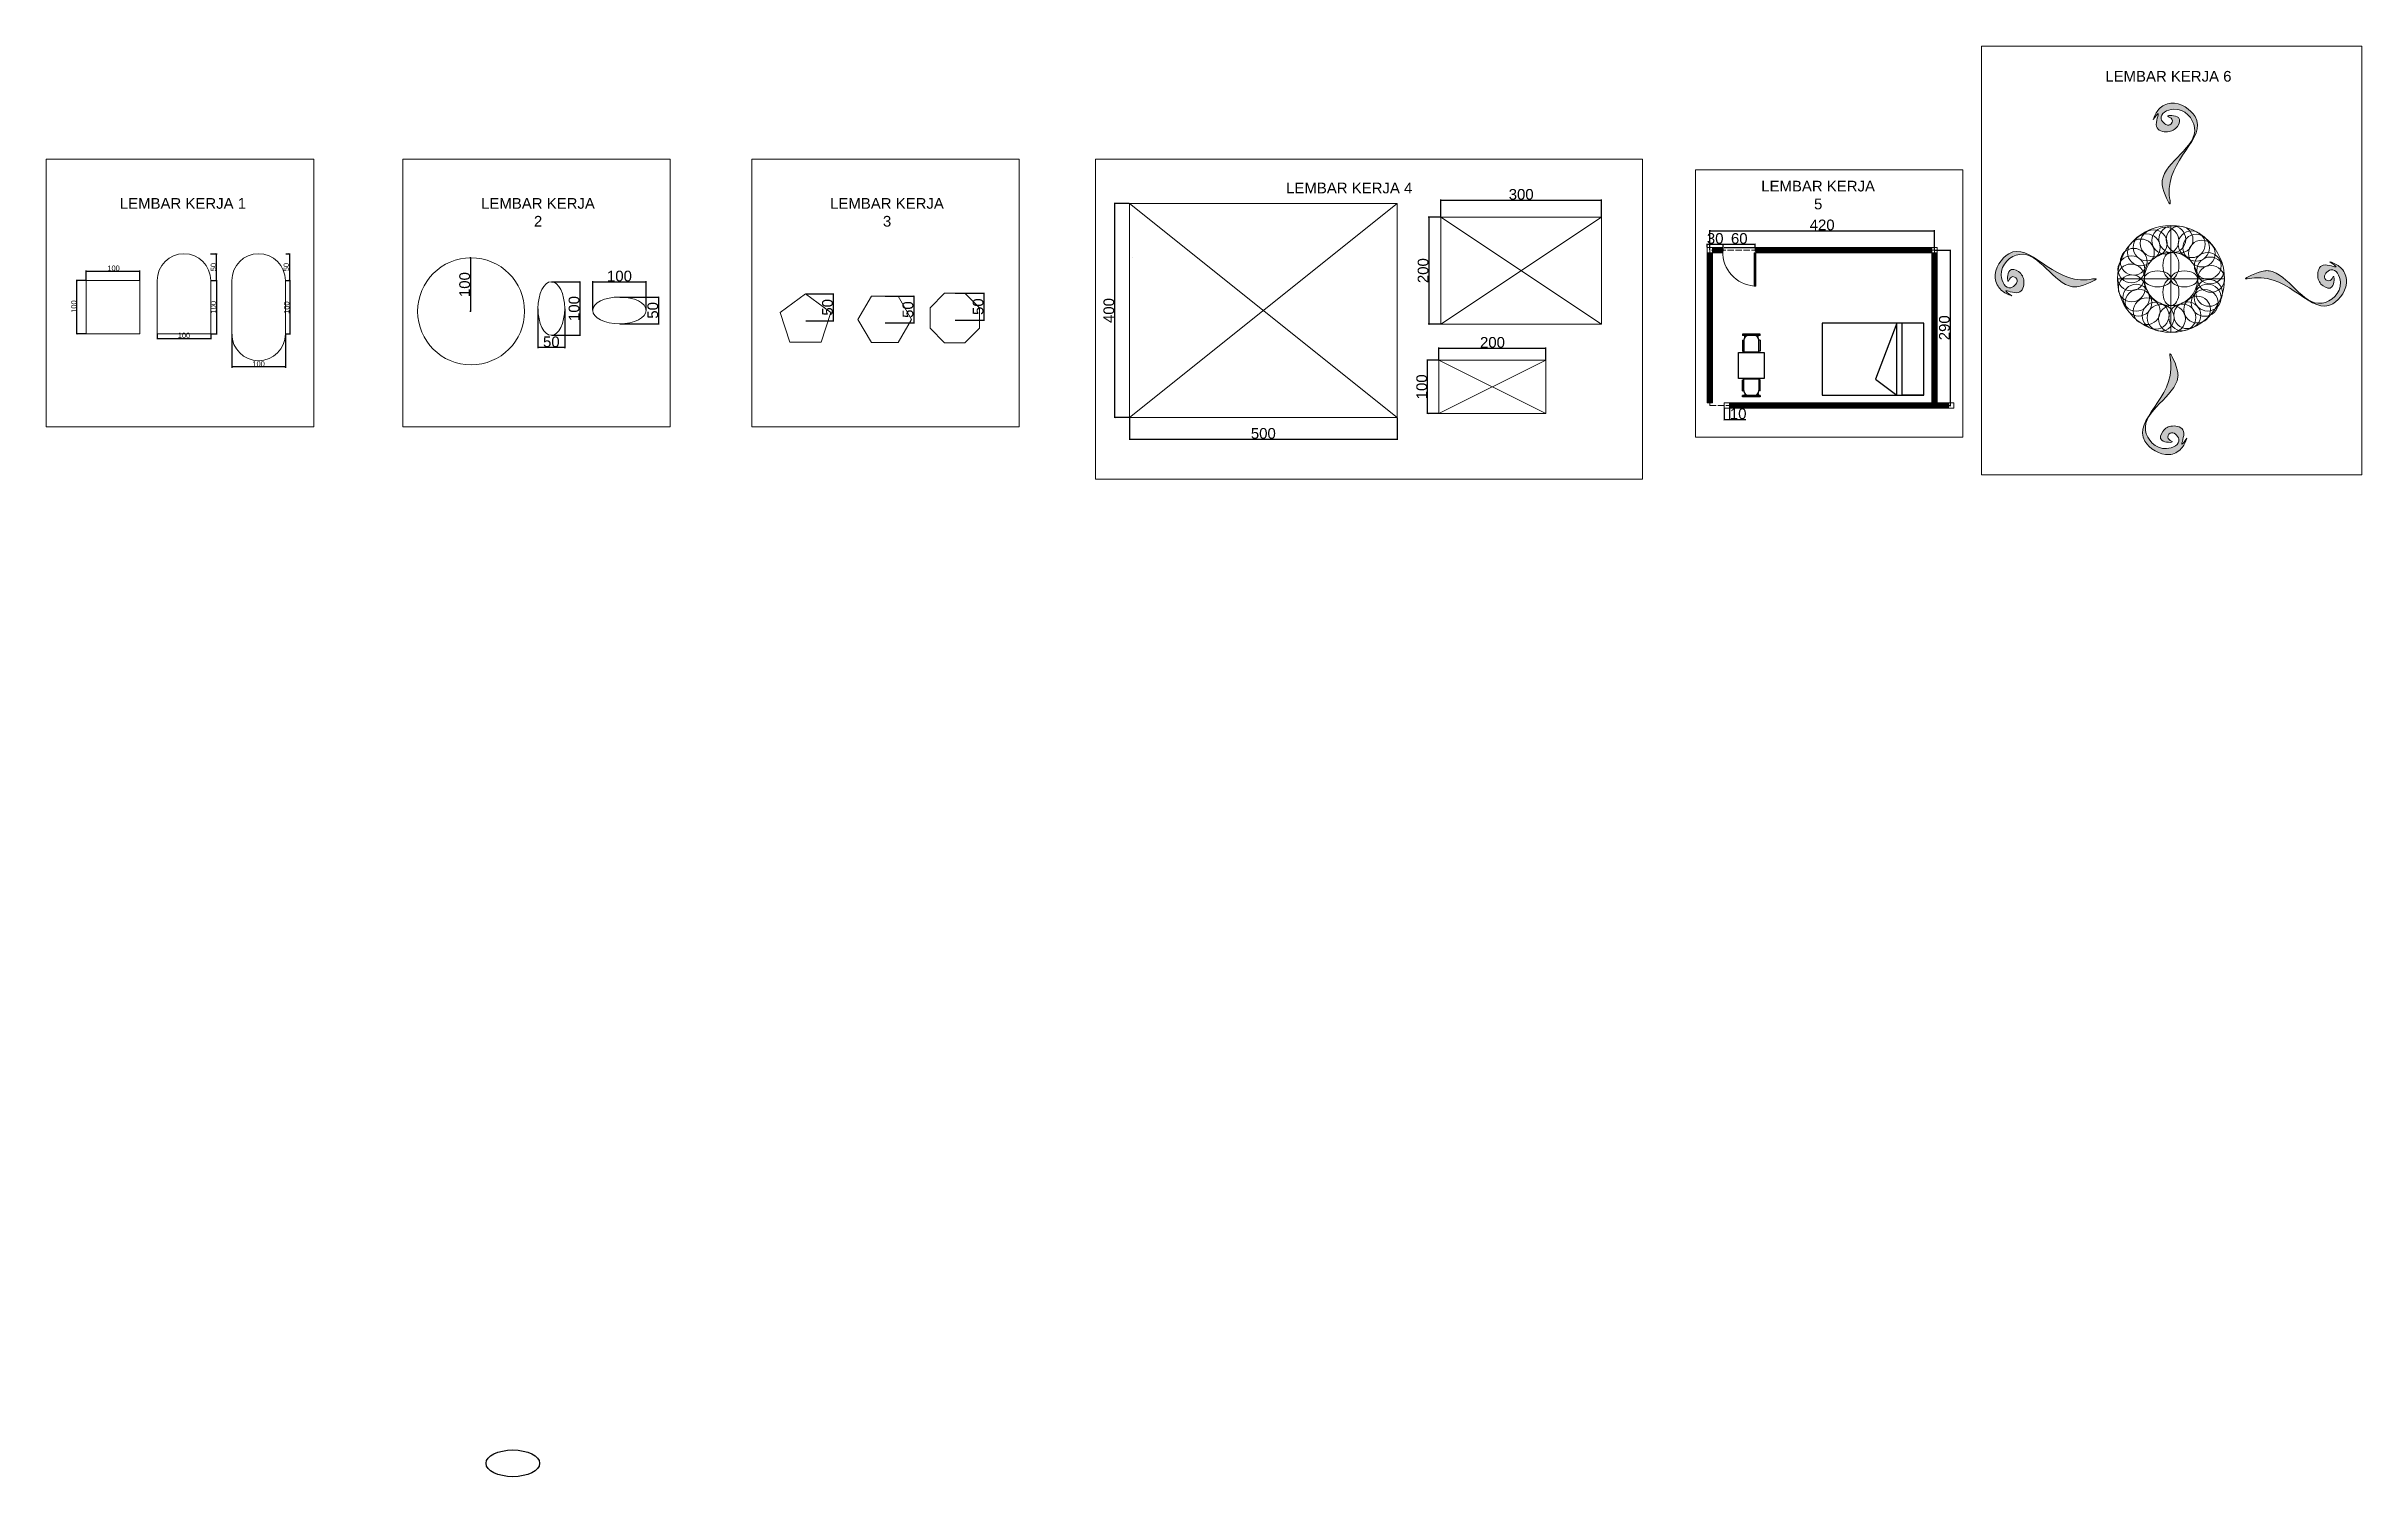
# Model space of a CAD drawing. Header units: centimetres. Extents: x 3587 to 7916, y 3830 to 6504.
import ezdxf

# ---------------------------------------------------------------- set-up
doc = ezdxf.new("R2010")
doc.units = ezdxf.units.CM
doc.linetypes.add('ACAD_ISO02W100', pattern=[15, 12, -3])
for name, color, linetype, lineweight in [('arsir', 110, 'Continuous', 15), ('dinding', 150, 'Continuous', 15), ('garis as', 200, 'ACAD_ISO02W100', 15), ('kolom', 50, 'Continuous', 15), ('kusen', 30, 'Continuous', 15), ('lembar 1', 70, 'Continuous', 15), ('lembar 2', 10, 'Continuous', 15), ('Lembar 3', 170, 'Continuous', 15), ('lembar 4', 210, 'Continuous', 15), ('Lembar 5', 130, 'Continuous', 15), ('lembar 6', 84, 'Continuous', 15)]:
    doc.layers.add(name, color=color, linetype=linetype, lineweight=lineweight)
doc.layers.add('dimensi', color=7, linetype='Continuous')
doc.styles.get("Standard").update_dxf_attribs({"font": 'arial.ttf', "height": 20})
doc.dimstyles.new('ISO-25', dxfattribs={"dimtxt": 10, "dimasz": 2.5, "dimexe": 1.25, "dimexo": 0.625, "dimtad": 1, "dimdec": 0, "dimtxsty": 'Standard', "dimblk": 'ARCHTICK', "dimcen": 2.5, "dimadec": 0, "dimazin": 0, "dimtfac": 1, "dimtdec": 0, "dimtmove": 0, "dimatfit": 3, "dimfxl": 1, "dimarcsym": 0})

# ---------------------------------------------------------------- blocks, each defined once
blk = doc.blocks.new('_ArchTick')
at = {"color": 0, "linetype": 'ByBlock', "const_width": 0.15}
blk.add_lwpolyline([(-0.5, -0.5), (0.5, 0.5)], dxfattribs=at)
blk = doc.blocks.new('*D2')
at = {"layer": 'Defpoints', "color": 0, "transparency": 16777216}
for p in [(3644, 6066.4), (3661.3, 6066.4), (3661.3, 5966.4)]:
    blk.add_point(p, dxfattribs=at)
at = {"layer": 'dimensi', "color": 0, "lineweight": -2, "transparency": 16777216}
for p, q in [((3660.7, 6066.4), (3642.8, 6066.4)), ((3644, 5966.4), (3644, 6066.4)), ((3660.7, 5966.4), (3642.8, 5966.4))]:
    blk.add_line(p, q, dxfattribs=at)
at = {"layer": 'dimensi', "color": 0, "lineweight": -2, "transparency": 16777216, "xscale": 2.5, "yscale": 2.5, "zscale": 2.5}
for p, rotation in [((3644, 6066.4), 90), ((3644, 5966.4), 270)]:
    blk.add_blockref('_ArchTick', p, dxfattribs=dict(at, rotation=rotation))
at = {"layer": 'dimensi', "color": 0, "transparency": 16777216, "insert": (3638.3, 6017.6), "char_height": 10, "attachment_point": 5, "rotation": 90}
blk.add_mtext('100', dxfattribs=at)
blk = doc.blocks.new('*D3')
at = {"layer": 'Defpoints', "color": 0, "transparency": 16777216}
for p in [(3661.3, 6066.4), (3761.3, 6083.6), (3761.3, 6066.4)]:
    blk.add_point(p, dxfattribs=at)
at = {"layer": 'dimensi', "color": 0, "lineweight": -2, "transparency": 16777216}
for p, q in [((3661.3, 6067), (3661.3, 6084.8)), ((3661.3, 6083.6), (3761.3, 6083.6)), ((3761.3, 6067), (3761.3, 6084.8))]:
    blk.add_line(p, q, dxfattribs=at)
at = {"layer": 'dimensi', "color": 0, "lineweight": -2, "transparency": 16777216, "xscale": 2.5, "yscale": 2.5, "zscale": 2.5, "rotation": 180}
blk.add_blockref('_ArchTick', (3661.3, 6083.6), dxfattribs=at)
at = {"layer": 'dimensi', "color": 0, "lineweight": -2, "transparency": 16777216, "xscale": 2.5, "yscale": 2.5, "zscale": 2.5}
blk.add_blockref('_ArchTick', (3761.3, 6083.6), dxfattribs=at)
at = {"layer": 'dimensi', "color": 0, "transparency": 16777216, "insert": (3712.5, 6089.3), "char_height": 10, "attachment_point": 5}
blk.add_mtext('100', dxfattribs=at)
blk = doc.blocks.new('*D4')
at = {"layer": 'Defpoints', "color": 0, "transparency": 16777216}
for p in [(3893, 6116.4), (3905, 6116.4), (3894.1, 6066.4)]:
    blk.add_point(p, dxfattribs=at)
at = {"layer": 'dimensi', "color": 0, "lineweight": -2, "transparency": 16777216}
for p, q in [((3893.6, 6116.4), (3906.2, 6116.4)), ((3905, 6066.4), (3905, 6116.4)), ((3894.7, 6066.4), (3906.2, 6066.4))]:
    blk.add_line(p, q, dxfattribs=at)
at = {"layer": 'dimensi', "color": 0, "lineweight": -2, "transparency": 16777216, "xscale": 2.5, "yscale": 2.5, "zscale": 2.5}
for p, rotation in [((3905, 6116.4), 90), ((3905, 6066.4), 270)]:
    blk.add_blockref('_ArchTick', p, dxfattribs=dict(at, rotation=rotation))
at = {"layer": 'dimensi', "color": 0, "transparency": 16777216, "insert": (3899.2, 6091.4), "char_height": 10, "attachment_point": 5, "rotation": 90}
blk.add_mtext('50', dxfattribs=at)
blk = doc.blocks.new('*D5')
at = {"layer": 'Defpoints', "color": 0, "transparency": 16777216}
for p in [(3894.7, 6066.4), (3894.7, 5966.4), (3905, 5966.4)]:
    blk.add_point(p, dxfattribs=at)
at = {"layer": 'dimensi', "color": 0, "lineweight": -2, "transparency": 16777216}
for p, q in [((3895.3, 6066.4), (3906.2, 6066.4)), ((3905, 6066.4), (3905, 5966.4)), ((3895.3, 5966.4), (3906.2, 5966.4))]:
    blk.add_line(p, q, dxfattribs=at)
at = {"layer": 'dimensi', "color": 0, "lineweight": -2, "transparency": 16777216, "xscale": 2.5, "yscale": 2.5, "zscale": 2.5}
for p, rotation in [((3905, 6066.4), 90), ((3905, 5966.4), 270)]:
    blk.add_blockref('_ArchTick', p, dxfattribs=dict(at, rotation=rotation))
at = {"layer": 'dimensi', "color": 0, "transparency": 16777216, "insert": (3899.3, 6016.4), "char_height": 10, "attachment_point": 5, "rotation": 90}
blk.add_mtext('100', dxfattribs=at)
blk = doc.blocks.new('*D6')
at = {"layer": 'Defpoints', "color": 0, "transparency": 16777216}
for p in [(3794.1, 5966.4), (3894.1, 5966.4), (3894.1, 5958)]:
    blk.add_point(p, dxfattribs=at)
at = {"layer": 'dimensi', "color": 0, "lineweight": -2, "transparency": 16777216}
for p, q in [((3794.1, 5965.8), (3794.1, 5956.8)), ((3794.1, 5958), (3894.1, 5958)), ((3894.1, 5965.8), (3894.1, 5956.8))]:
    blk.add_line(p, q, dxfattribs=at)
at = {"layer": 'dimensi', "color": 0, "lineweight": -2, "transparency": 16777216, "xscale": 2.5, "yscale": 2.5, "zscale": 2.5, "rotation": 180}
blk.add_blockref('_ArchTick', (3794.1, 5958), dxfattribs=at)
at = {"layer": 'dimensi', "color": 0, "lineweight": -2, "transparency": 16777216, "xscale": 2.5, "yscale": 2.5, "zscale": 2.5}
blk.add_blockref('_ArchTick', (3894.1, 5958), dxfattribs=at)
at = {"layer": 'dimensi', "color": 0, "transparency": 16777216, "insert": (3844.1, 5963.7), "char_height": 10, "attachment_point": 5}
blk.add_mtext('100', dxfattribs=at)
blk = doc.blocks.new('*D7')
at = {"layer": 'Defpoints', "color": 0, "transparency": 16777216}
for p in [(4033.7, 6116.4), (4033.7, 6066.4), (4041.2, 6066.4)]:
    blk.add_point(p, dxfattribs=at)
at = {"layer": 'dimensi', "color": 0, "lineweight": -2, "transparency": 16777216}
for p, q in [((4034.4, 6116.4), (4042.5, 6116.4)), ((4041.2, 6116.4), (4041.2, 6066.4)), ((4034.4, 6066.4), (4042.5, 6066.4))]:
    blk.add_line(p, q, dxfattribs=at)
at = {"layer": 'dimensi', "color": 0, "lineweight": -2, "transparency": 16777216, "xscale": 2.5, "yscale": 2.5, "zscale": 2.5}
for p, rotation in [((4041.2, 6116.4), 90), ((4041.2, 6066.4), 270)]:
    blk.add_blockref('_ArchTick', p, dxfattribs=dict(at, rotation=rotation))
at = {"layer": 'dimensi', "color": 0, "transparency": 16777216, "insert": (4035.5, 6091.4), "char_height": 10, "attachment_point": 5, "rotation": 90}
blk.add_mtext('50', dxfattribs=at)
blk = doc.blocks.new('*D8')
at = {"layer": 'Defpoints', "color": 0, "transparency": 16777216}
for p in [(4033.7, 6066.4), (4033.7, 5966.4), (4042, 5966.4)]:
    blk.add_point(p, dxfattribs=at)
at = {"layer": 'dimensi', "color": 0, "lineweight": -2, "transparency": 16777216}
for p, q in [((4034.4, 6066.4), (4043.3, 6066.4)), ((4042, 6066.4), (4042, 5966.4)), ((4034.4, 5966.4), (4043.3, 5966.4))]:
    blk.add_line(p, q, dxfattribs=at)
at = {"layer": 'dimensi', "color": 0, "lineweight": -2, "transparency": 16777216, "xscale": 2.5, "yscale": 2.5, "zscale": 2.5}
for p, rotation in [((4042, 6066.4), 90), ((4042, 5966.4), 270)]:
    blk.add_blockref('_ArchTick', p, dxfattribs=dict(at, rotation=rotation))
at = {"layer": 'dimensi', "color": 0, "transparency": 16777216, "insert": (4036.3, 6015.7), "char_height": 10, "attachment_point": 5, "rotation": 90}
blk.add_mtext('100', dxfattribs=at)
blk = doc.blocks.new('*D9')
at = {"layer": 'Defpoints', "color": 0, "transparency": 16777216}
for p in [(3933.7, 5966.4), (4033.7, 5966.4), (3933.7, 5904.7)]:
    blk.add_point(p, dxfattribs=at)
at = {"layer": 'dimensi', "color": 0, "lineweight": -2, "transparency": 16777216}
for p, q in [((3933.7, 5965.8), (3933.7, 5903.4)), ((4033.7, 5965.8), (4033.7, 5903.4)), ((4033.7, 5904.7), (3933.7, 5904.7))]:
    blk.add_line(p, q, dxfattribs=at)
at = {"layer": 'dimensi', "color": 0, "lineweight": -2, "transparency": 16777216, "xscale": 2.5, "yscale": 2.5, "zscale": 2.5, "rotation": 180}
blk.add_blockref('_ArchTick', (3933.7, 5904.7), dxfattribs=at)
at = {"layer": 'dimensi', "color": 0, "lineweight": -2, "transparency": 16777216, "xscale": 2.5, "yscale": 2.5, "zscale": 2.5}
blk.add_blockref('_ArchTick', (4033.7, 5904.7), dxfattribs=at)
at = {"layer": 'dimensi', "color": 0, "transparency": 16777216, "insert": (3983.7, 5910.4), "char_height": 10, "attachment_point": 5}
blk.add_mtext('100', dxfattribs=at)
blk = doc.blocks.new('*D10')
at = {"layer": 'Defpoints', "color": 0, "transparency": 16777216}
for p in [(4531.1, 6064), (4531.1, 5964), (4584.4, 5964)]:
    blk.add_point(p, dxfattribs=at)
at = {"layer": 'dimensi', "color": 0, "lineweight": -2, "transparency": 16777216}
for p, q in [((4531.7, 6064), (4585.6, 6064)), ((4584.4, 6064), (4584.4, 5964)), ((4531.7, 5964), (4585.6, 5964))]:
    blk.add_line(p, q, dxfattribs=at)
at = {"layer": 'dimensi', "color": 0, "lineweight": -2, "transparency": 16777216, "xscale": 2.5, "yscale": 2.5, "zscale": 2.5}
for p, rotation in [((4584.4, 6064), 90), ((4584.4, 5964), 270)]:
    blk.add_blockref('_ArchTick', p, dxfattribs=dict(at, rotation=rotation))
at = {"layer": 'dimensi', "color": 0, "transparency": 16777216, "insert": (4573.6, 6014), "char_height": 20, "attachment_point": 5, "rotation": 90}
blk.add_mtext('100', dxfattribs=at)
blk = doc.blocks.new('*D11')
at = {"layer": 'Defpoints', "color": 0, "transparency": 16777216}
for p in [(4506.1, 6014), (4556.1, 6014), (4506.1, 5940.9)]:
    blk.add_point(p, dxfattribs=at)
at = {"layer": 'dimensi', "color": 0, "lineweight": -2, "transparency": 16777216}
for p, q in [((4506.1, 6013.4), (4506.1, 5939.6)), ((4556.1, 6013.4), (4556.1, 5939.6)), ((4556.1, 5940.9), (4506.1, 5940.9))]:
    blk.add_line(p, q, dxfattribs=at)
at = {"layer": 'dimensi', "color": 0, "lineweight": -2, "transparency": 16777216, "xscale": 2.5, "yscale": 2.5, "zscale": 2.5, "rotation": 180}
blk.add_blockref('_ArchTick', (4506.1, 5940.9), dxfattribs=at)
at = {"layer": 'dimensi', "color": 0, "lineweight": -2, "transparency": 16777216, "xscale": 2.5, "yscale": 2.5, "zscale": 2.5}
blk.add_blockref('_ArchTick', (4556.1, 5940.9), dxfattribs=at)
at = {"layer": 'dimensi', "color": 0, "transparency": 16777216, "insert": (4531.1, 5951.7), "char_height": 20, "attachment_point": 5}
blk.add_mtext('50', dxfattribs=at)
blk = doc.blocks.new('*D12')
at = {"layer": 'Defpoints', "color": 0, "transparency": 16777216}
for p in [(4708.5, 6063.8), (4608.5, 6010.5), (4708.5, 6010.5)]:
    blk.add_point(p, dxfattribs=at)
at = {"layer": 'dimensi', "color": 0, "lineweight": -2, "transparency": 16777216}
for p, q in [((4608.5, 6011.1), (4608.5, 6065)), ((4608.5, 6063.8), (4708.5, 6063.8)), ((4708.5, 6011.1), (4708.5, 6065))]:
    blk.add_line(p, q, dxfattribs=at)
at = {"layer": 'dimensi', "color": 0, "lineweight": -2, "transparency": 16777216, "xscale": 2.5, "yscale": 2.5, "zscale": 2.5, "rotation": 180}
blk.add_blockref('_ArchTick', (4608.5, 6063.8), dxfattribs=at)
at = {"layer": 'dimensi', "color": 0, "lineweight": -2, "transparency": 16777216, "xscale": 2.5, "yscale": 2.5, "zscale": 2.5}
blk.add_blockref('_ArchTick', (4708.5, 6063.8), dxfattribs=at)
at = {"layer": 'dimensi', "color": 0, "transparency": 16777216, "insert": (4658.5, 6074.6), "char_height": 20, "attachment_point": 5}
blk.add_mtext('100', dxfattribs=at)
blk = doc.blocks.new('*D13')
at = {"layer": 'Defpoints', "color": 0, "transparency": 16777216}
for p in [(4658.5, 6035.5), (4658.5, 5985.5), (4731.7, 5985.5)]:
    blk.add_point(p, dxfattribs=at)
at = {"layer": 'dimensi', "color": 0, "lineweight": -2, "transparency": 16777216}
for p, q in [((4659.2, 6035.5), (4733, 6035.5)), ((4731.7, 6035.5), (4731.7, 5985.5)), ((4659.2, 5985.5), (4733, 5985.5))]:
    blk.add_line(p, q, dxfattribs=at)
at = {"layer": 'dimensi', "color": 0, "lineweight": -2, "transparency": 16777216, "xscale": 2.5, "yscale": 2.5, "zscale": 2.5}
for p, rotation in [((4731.7, 6035.5), 90), ((4731.7, 5985.5), 270)]:
    blk.add_blockref('_ArchTick', p, dxfattribs=dict(at, rotation=rotation))
at = {"layer": 'dimensi', "color": 0, "transparency": 16777216, "insert": (4720.9, 6010.5), "char_height": 20, "attachment_point": 5, "rotation": 90}
blk.add_mtext('50', dxfattribs=at)
blk = doc.blocks.new('*D14')
at = {"layer": 'Defpoints', "color": 0, "transparency": 16777216}
for p in [(4381.1, 6108.7), (4380, 6008.7), (4381.1, 6008.7)]:
    blk.add_point(p, dxfattribs=at)
at = {"layer": 'dimensi', "color": 0, "lineweight": -2, "transparency": 16777216}
for p, q in [((4380.4, 6108.7), (4378.7, 6108.7)), ((4380, 6108.7), (4380, 6008.7)), ((4380.4, 6008.7), (4378.7, 6008.7))]:
    blk.add_line(p, q, dxfattribs=at)
at = {"layer": 'dimensi', "color": 0, "lineweight": -2, "transparency": 16777216, "xscale": 2.5, "yscale": 2.5, "zscale": 2.5}
for p, rotation in [((4380, 6108.7), 90), ((4380, 6008.7), 270)]:
    blk.add_blockref('_ArchTick', p, dxfattribs=dict(at, rotation=rotation))
at = {"layer": 'dimensi', "color": 0, "transparency": 16777216, "insert": (4369.1, 6058.7), "char_height": 20, "attachment_point": 5, "rotation": 90}
blk.add_mtext('100', dxfattribs=at)
blk = doc.blocks.new('*D15')
at = {"layer": 'Defpoints', "color": 0, "transparency": 16777216}
for p in [(5006.2, 6041.2), (5006.4, 5991.2), (5058.4, 5991.2)]:
    blk.add_point(p, dxfattribs=at)
at = {"layer": 'dimensi', "color": 0, "lineweight": -2, "transparency": 16777216}
for p, q in [((5006.8, 6041.2), (5059.6, 6041.2)), ((5058.4, 6041.2), (5058.4, 5991.2)), ((5007, 5991.2), (5059.6, 5991.2))]:
    blk.add_line(p, q, dxfattribs=at)
at = {"layer": 'dimensi', "color": 0, "lineweight": -2, "transparency": 16777216, "xscale": 2.5, "yscale": 2.5, "zscale": 2.5}
for p, rotation in [((5058.4, 6041.2), 90), ((5058.4, 5991.2), 270)]:
    blk.add_blockref('_ArchTick', p, dxfattribs=dict(at, rotation=rotation))
at = {"layer": 'dimensi', "color": 0, "transparency": 16777216, "insert": (5047.5, 6016.2), "char_height": 20, "attachment_point": 5, "rotation": 90}
blk.add_mtext('50', dxfattribs=at)
blk = doc.blocks.new('*D16')
at = {"layer": 'Defpoints', "color": 0, "transparency": 16777216}
for p in [(5154.5, 6037), (5154.5, 5987), (5208.8, 5987)]:
    blk.add_point(p, dxfattribs=at)
at = {"layer": 'dimensi', "color": 0, "lineweight": -2, "transparency": 16777216}
for p, q in [((5155.1, 6037), (5210.1, 6037)), ((5208.8, 6037), (5208.8, 5987)), ((5155.1, 5987), (5210.1, 5987))]:
    blk.add_line(p, q, dxfattribs=at)
at = {"layer": 'dimensi', "color": 0, "lineweight": -2, "transparency": 16777216, "xscale": 2.5, "yscale": 2.5, "zscale": 2.5}
for p, rotation in [((5208.8, 6037), 90), ((5208.8, 5987), 270)]:
    blk.add_blockref('_ArchTick', p, dxfattribs=dict(at, rotation=rotation))
at = {"layer": 'dimensi', "color": 0, "transparency": 16777216, "insert": (5198, 6012), "char_height": 20, "attachment_point": 5, "rotation": 90}
blk.add_mtext('50', dxfattribs=at)
blk = doc.blocks.new('*D17')
at = {"layer": 'Defpoints', "color": 0, "transparency": 16777216}
for p in [(5285.4, 6042.4), (5285.5, 5992.4), (5340, 5992.4)]:
    blk.add_point(p, dxfattribs=at)
at = {"layer": 'dimensi', "color": 0, "lineweight": -2, "transparency": 16777216}
for p, q in [((5286.1, 6042.4), (5341.3, 6042.4)), ((5340, 6042.4), (5340, 5992.4)), ((5286.1, 5992.4), (5341.3, 5992.4))]:
    blk.add_line(p, q, dxfattribs=at)
at = {"layer": 'dimensi', "color": 0, "lineweight": -2, "transparency": 16777216, "xscale": 2.5, "yscale": 2.5, "zscale": 2.5}
for p, rotation in [((5340, 6042.4), 90), ((5340, 5992.4), 270)]:
    blk.add_blockref('_ArchTick', p, dxfattribs=dict(at, rotation=rotation))
at = {"layer": 'dimensi', "color": 0, "transparency": 16777216, "insert": (5329.2, 6017.4), "char_height": 20, "attachment_point": 5, "rotation": 90}
blk.add_mtext('50', dxfattribs=at)
blk = doc.blocks.new('A$C78CD5067')
for p, q in [((0, 1.9), (0, 0)), ((1.35, 1.9), (0, 1.9)), ((1.35, 0), (1.35, 1.9)), ((1.35, 1.9), (1.35, 1.5)), ((1.35, 1.5), (0, 1.5)), ((0, 1.4), (1.05, 1)), ((0, 1.4), (1.05, 1)), ((1.35, 1.4), (0, 1.4)), ((1.35, 1.4), (0, 1.4)), ((1.05, 1), (1.35, 1.4)), ((1.05, 1), (1.35, 1.4)), ((0, 0), (1.35, 0))]:
    blk.add_line(p, q)
blk = doc.blocks.new('A$C47EF7D3D')
for p, q in [((568, 800), (1368, 800)), ((568, 0), (568, 800)), ((1368, 800), (1368, 0)), ((0, 675), (40, 675)), ((0, 125), (0, 675)), ((40, 125), (0, 125)), ((40, 125), (40, 675)), ((103, 607), (40, 607)), ((103, 193), (40, 193)), ((181, 675), (525, 675)), ((181, 675), (181, 635)), ((181, 125), (181, 165)), ((181, 125), (525, 125)), ((190, 635), (550, 635)), ((550, 165), (190, 165)), ((525, 675), (525, 635)), ((525, 125), (525, 165)), ((550, 635), (550, 165)), ((1368, 0), (568, 0)), ((1746, 635), (1386, 635)), ((1386, 635), (1386, 165)), ((1386, 165), (1746, 165)), ((1755, 675), (1411, 675)), ((1411, 675), (1411, 635)), ((1411, 125), (1411, 165)), ((1755, 125), (1411, 125)), ((1755, 675), (1755, 635)), ((1755, 125), (1755, 165)), ((1834, 607), (1896, 607)), ((1834, 193), (1896, 193)), ((1936, 675), (1896, 675)), ((1896, 125), (1896, 675)), ((1896, 125), (1936, 125)), ((1936, 125), (1936, 675))]:
    blk.add_line(p, q)
for centre, start, end in [((190, 485), 90, 180), ((190, 315), 180, 270), ((1746, 485), 0, 90), ((1746, 315), 270, 0)]:
    blk.add_arc(centre, 150, start, end)
blk = doc.blocks.new('*D20')
at = {"layer": 'Defpoints', "color": 0, "transparency": 16777216}
for p in [(6722.5, 6128), (6782.5, 6134), (6782.5, 6128)]:
    blk.add_point(p, dxfattribs=at)
at = {"layer": 'dimensi', "color": 0, "lineweight": -2, "transparency": 16777216}
for p, q in [((6722.5, 6128.6), (6722.5, 6135.2)), ((6722.5, 6134), (6782.5, 6134)), ((6782.5, 6128.6), (6782.5, 6135.2))]:
    blk.add_line(p, q, dxfattribs=at)
at = {"layer": 'dimensi', "color": 0, "lineweight": -2, "transparency": 16777216, "xscale": 2.5, "yscale": 2.5, "zscale": 2.5, "rotation": 180}
blk.add_blockref('_ArchTick', (6722.5, 6134), dxfattribs=at)
at = {"layer": 'dimensi', "color": 0, "lineweight": -2, "transparency": 16777216, "xscale": 2.5, "yscale": 2.5, "zscale": 2.5}
blk.add_blockref('_ArchTick', (6782.5, 6134), dxfattribs=at)
at = {"layer": 'dimensi', "color": 0, "transparency": 16777216, "insert": (6752.5, 6144.8), "char_height": 20, "attachment_point": 5}
blk.add_mtext('60', dxfattribs=at)
blk = doc.blocks.new('*D21')
at = {"layer": 'Defpoints', "color": 0, "transparency": 16777216}
for p in [(6724, 5828), (6734, 5828), (6734, 5806.4)]:
    blk.add_point(p, dxfattribs=at)
at = {"layer": 'dimensi', "color": 0, "lineweight": -2, "transparency": 16777216}
for p, q in [((6724, 5827.3), (6724, 5805.1)), ((6724, 5806.4), (6734, 5806.4)), ((6734, 5827.3), (6734, 5805.1)), ((6734, 5806.4), (6764.5, 5806.4))]:
    blk.add_line(p, q, dxfattribs=at)
at = {"layer": 'dimensi', "color": 0, "lineweight": -2, "transparency": 16777216, "xscale": 2.5, "yscale": 2.5, "zscale": 2.5, "rotation": 180}
blk.add_blockref('_ArchTick', (6724, 5806.4), dxfattribs=at)
at = {"layer": 'dimensi', "color": 0, "lineweight": -2, "transparency": 16777216, "xscale": 2.5, "yscale": 2.5, "zscale": 2.5}
blk.add_blockref('_ArchTick', (6734, 5806.4), dxfattribs=at)
at = {"layer": 'dimensi', "color": 0, "transparency": 16777216, "insert": (6750.5, 5817.2), "char_height": 20, "attachment_point": 5}
blk.add_mtext('10', dxfattribs=at)
blk = doc.blocks.new('*D22')
at = {"layer": 'Defpoints', "color": 0, "transparency": 16777216}
for p in [(6692.5, 6128), (6722.5, 6134), (6722.5, 6128)]:
    blk.add_point(p, dxfattribs=at)
at = {"layer": 'dimensi', "color": 0, "lineweight": -2, "transparency": 16777216}
for p, q in [((6692.5, 6128.6), (6692.5, 6135.2)), ((6692.5, 6134), (6722.5, 6134)), ((6722.5, 6128.6), (6722.5, 6135.2))]:
    blk.add_line(p, q, dxfattribs=at)
at = {"layer": 'dimensi', "color": 0, "lineweight": -2, "transparency": 16777216, "xscale": 2.5, "yscale": 2.5, "zscale": 2.5, "rotation": 180}
blk.add_blockref('_ArchTick', (6692.5, 6134), dxfattribs=at)
at = {"layer": 'dimensi', "color": 0, "lineweight": -2, "transparency": 16777216, "xscale": 2.5, "yscale": 2.5, "zscale": 2.5}
blk.add_blockref('_ArchTick', (6722.5, 6134), dxfattribs=at)
at = {"layer": 'dimensi', "color": 0, "transparency": 16777216, "insert": (6707.5, 6144.8), "char_height": 20, "attachment_point": 5}
blk.add_mtext('30', dxfattribs=at)
blk = doc.blocks.new('*D23')
at = {"layer": 'Defpoints', "color": 0, "transparency": 16777216}
for p in [(7117.5, 6159.3), (6697.5, 6123), (7117.5, 6123)]:
    blk.add_point(p, dxfattribs=at)
at = {"layer": 'dimensi', "color": 0, "lineweight": -2, "transparency": 16777216}
for p, q in [((6697.5, 6123.6), (6697.5, 6160.6)), ((6697.5, 6159.3), (7117.5, 6159.3)), ((7117.5, 6123.6), (7117.5, 6160.6))]:
    blk.add_line(p, q, dxfattribs=at)
at = {"layer": 'dimensi', "color": 0, "lineweight": -2, "transparency": 16777216, "xscale": 2.5, "yscale": 2.5, "zscale": 2.5, "rotation": 180}
blk.add_blockref('_ArchTick', (6697.5, 6159.3), dxfattribs=at)
at = {"layer": 'dimensi', "color": 0, "lineweight": -2, "transparency": 16777216, "xscale": 2.5, "yscale": 2.5, "zscale": 2.5}
blk.add_blockref('_ArchTick', (7117.5, 6159.3), dxfattribs=at)
at = {"layer": 'dimensi', "color": 0, "transparency": 16777216, "insert": (6907.5, 6170.1), "char_height": 20, "attachment_point": 5}
blk.add_mtext('420', dxfattribs=at)
blk = doc.blocks.new('*D24')
at = {"layer": 'Defpoints', "color": 0, "transparency": 16777216}
for p in [(7117.5, 6123), (7117.5, 5833), (7147, 5833)]:
    blk.add_point(p, dxfattribs=at)
at = {"layer": 'dimensi', "color": 0, "lineweight": -2, "transparency": 16777216}
for p, q in [((7118.2, 6123), (7148.3, 6123)), ((7147, 6123), (7147, 5833)), ((7118.2, 5833), (7148.3, 5833))]:
    blk.add_line(p, q, dxfattribs=at)
at = {"layer": 'dimensi', "color": 0, "lineweight": -2, "transparency": 16777216, "xscale": 2.5, "yscale": 2.5, "zscale": 2.5}
for p, rotation in [((7147, 6123), 90), ((7147, 5833), 270)]:
    blk.add_blockref('_ArchTick', p, dxfattribs=dict(at, rotation=rotation))
at = {"layer": 'dimensi', "color": 0, "transparency": 16777216, "insert": (7136.2, 5978), "char_height": 20, "attachment_point": 5, "rotation": 90}
blk.add_mtext('290', dxfattribs=at)
blk = doc.blocks.new('*D25')
at = {"layer": 'Defpoints', "color": 0, "transparency": 16777216}
for p in [(5612.5, 6210.2), (5584.5, 5810.2), (5612.5, 5810.2)]:
    blk.add_point(p, dxfattribs=at)
at = {"layer": 'dimensi', "color": 0, "lineweight": -2, "transparency": 16777216}
for p, q in [((5611.9, 6210.2), (5583.3, 6210.2)), ((5584.5, 6210.2), (5584.5, 5810.2)), ((5611.9, 5810.2), (5583.3, 5810.2))]:
    blk.add_line(p, q, dxfattribs=at)
at = {"layer": 'dimensi', "color": 0, "lineweight": -2, "transparency": 16777216, "xscale": 2.5, "yscale": 2.5, "zscale": 2.5}
for p, rotation in [((5584.5, 6210.2), 90), ((5584.5, 5810.2), 270)]:
    blk.add_blockref('_ArchTick', p, dxfattribs=dict(at, rotation=rotation))
at = {"layer": 'dimensi', "color": 0, "transparency": 16777216, "insert": (5573.7, 6010.2), "char_height": 20, "attachment_point": 5, "rotation": 90}
blk.add_mtext('400', dxfattribs=at)
blk = doc.blocks.new('*D26')
at = {"layer": 'Defpoints', "color": 0, "transparency": 16777216}
for p in [(5612.5, 5810.2), (6112.5, 5810.2), (6112.5, 5769.5)]:
    blk.add_point(p, dxfattribs=at)
at = {"layer": 'dimensi', "color": 0, "lineweight": -2, "transparency": 16777216}
for p, q in [((5612.5, 5809.5), (5612.5, 5768.3)), ((6112.5, 5809.5), (6112.5, 5768.3)), ((5612.5, 5769.5), (6112.5, 5769.5))]:
    blk.add_line(p, q, dxfattribs=at)
at = {"layer": 'dimensi', "color": 0, "lineweight": -2, "transparency": 16777216, "xscale": 2.5, "yscale": 2.5, "zscale": 2.5, "rotation": 180}
blk.add_blockref('_ArchTick', (5612.5, 5769.5), dxfattribs=at)
at = {"layer": 'dimensi', "color": 0, "lineweight": -2, "transparency": 16777216, "xscale": 2.5, "yscale": 2.5, "zscale": 2.5}
blk.add_blockref('_ArchTick', (6112.5, 5769.5), dxfattribs=at)
at = {"layer": 'dimensi', "color": 0, "transparency": 16777216, "insert": (5862.5, 5780.4), "char_height": 20, "attachment_point": 5}
blk.add_mtext('500', dxfattribs=at)
blk = doc.blocks.new('*D27')
at = {"layer": 'Defpoints', "color": 0, "transparency": 16777216}
for p in [(6494.7, 6216.4), (6194.7, 6184.8), (6494.7, 6184.8)]:
    blk.add_point(p, dxfattribs=at)
at = {"layer": 'dimensi', "color": 0, "lineweight": -2, "transparency": 16777216}
for p, q in [((6194.7, 6185.5), (6194.7, 6217.7)), ((6194.7, 6216.4), (6494.7, 6216.4)), ((6494.7, 6185.5), (6494.7, 6217.7))]:
    blk.add_line(p, q, dxfattribs=at)
at = {"layer": 'dimensi', "color": 0, "lineweight": -2, "transparency": 16777216, "xscale": 2.5, "yscale": 2.5, "zscale": 2.5, "rotation": 180}
blk.add_blockref('_ArchTick', (6194.7, 6216.4), dxfattribs=at)
at = {"layer": 'dimensi', "color": 0, "lineweight": -2, "transparency": 16777216, "xscale": 2.5, "yscale": 2.5, "zscale": 2.5}
blk.add_blockref('_ArchTick', (6494.7, 6216.4), dxfattribs=at)
at = {"layer": 'dimensi', "color": 0, "transparency": 16777216, "insert": (6344.7, 6227.3), "char_height": 20, "attachment_point": 5}
blk.add_mtext('300', dxfattribs=at)
blk = doc.blocks.new('*D28')
at = {"layer": 'Defpoints', "color": 0, "transparency": 16777216}
for p in [(6194.7, 6184.8), (6172.1, 5984.8), (6194.7, 5984.8)]:
    blk.add_point(p, dxfattribs=at)
at = {"layer": 'dimensi', "color": 0, "lineweight": -2, "transparency": 16777216}
for p, q in [((6194.1, 6184.8), (6170.9, 6184.8)), ((6172.1, 6184.8), (6172.1, 5984.8)), ((6194.1, 5984.8), (6170.9, 5984.8))]:
    blk.add_line(p, q, dxfattribs=at)
at = {"layer": 'dimensi', "color": 0, "lineweight": -2, "transparency": 16777216, "xscale": 2.5, "yscale": 2.5, "zscale": 2.5}
for p, rotation in [((6172.1, 6184.8), 90), ((6172.1, 5984.8), 270)]:
    blk.add_blockref('_ArchTick', p, dxfattribs=dict(at, rotation=rotation))
at = {"layer": 'dimensi', "color": 0, "transparency": 16777216, "insert": (6161.3, 6084.8), "char_height": 20, "attachment_point": 5, "rotation": 90}
blk.add_mtext('200', dxfattribs=at)
blk = doc.blocks.new('*D29')
at = {"layer": 'Defpoints', "color": 0, "transparency": 16777216}
for p in [(6391, 5939.8), (6191, 5917.6), (6391, 5917.6)]:
    blk.add_point(p, dxfattribs=at)
at = {"layer": 'dimensi', "color": 0, "lineweight": -2, "transparency": 16777216}
for p, q in [((6191, 5918.2), (6191, 5941)), ((6191, 5939.8), (6391, 5939.8)), ((6391, 5918.2), (6391, 5941))]:
    blk.add_line(p, q, dxfattribs=at)
at = {"layer": 'dimensi', "color": 0, "lineweight": -2, "transparency": 16777216, "xscale": 2.5, "yscale": 2.5, "zscale": 2.5, "rotation": 180}
blk.add_blockref('_ArchTick', (6191, 5939.8), dxfattribs=at)
at = {"layer": 'dimensi', "color": 0, "lineweight": -2, "transparency": 16777216, "xscale": 2.5, "yscale": 2.5, "zscale": 2.5}
blk.add_blockref('_ArchTick', (6391, 5939.8), dxfattribs=at)
at = {"layer": 'dimensi', "color": 0, "transparency": 16777216, "insert": (6291, 5950.6), "char_height": 20, "attachment_point": 5}
blk.add_mtext('200', dxfattribs=at)
blk = doc.blocks.new('*D30')
at = {"layer": 'Defpoints', "color": 0, "transparency": 16777216}
for p in [(6169.6, 5917.6), (6191, 5917.6), (6191, 5817.6)]:
    blk.add_point(p, dxfattribs=at)
at = {"layer": 'dimensi', "color": 0, "lineweight": -2, "transparency": 16777216}
for p, q in [((6190.3, 5917.6), (6168.4, 5917.6)), ((6169.6, 5817.6), (6169.6, 5917.6)), ((6190.3, 5817.6), (6168.4, 5817.6))]:
    blk.add_line(p, q, dxfattribs=at)
at = {"layer": 'dimensi', "color": 0, "lineweight": -2, "transparency": 16777216, "xscale": 2.5, "yscale": 2.5, "zscale": 2.5}
for p, rotation in [((6169.6, 5917.6), 90), ((6169.6, 5817.6), 270)]:
    blk.add_blockref('_ArchTick', p, dxfattribs=dict(at, rotation=rotation))
at = {"layer": 'dimensi', "color": 0, "transparency": 16777216, "insert": (6158.8, 5867.6), "char_height": 20, "attachment_point": 5, "rotation": 90}
blk.add_mtext('100', dxfattribs=at)

msp = doc.modelspace()

# ---------------------------------------------------------------- hatches: boundary and pattern name
at = {"layer": 'arsir'}
h = msp.add_hatch(dxfattribs=at)
h.set_pattern_fill('ANSI31', color=256, scale=0.45)
h.set_pattern_definition([(45, (1313.9996, 469.9903), (-1.01027881, 1.01027881), [])])
h.paths.add_polyline_path([(6693, 5838), (6702, 5838), (6702, 6118), (6693, 6118)])
h = msp.add_hatch(dxfattribs=at)
h.set_pattern_fill('ANSI31', color=256, scale=0.27, angle=-90)
h.set_pattern_definition([(315, (1123.0899, 11398.7847), (0.60616729, 0.60616729), [])])
h.paths.add_polyline_path([(6716.5, 6118.5), (6716.5, 6127.5), (6702.5, 6127.5), (6702.5, 6118.5)])
h = msp.add_hatch(dxfattribs=at)
h.set_pattern_fill('ANSI31', color=256, scale=0.27)
h.set_pattern_definition([(45, (1533.3596, 431.239), (-0.60616729, 0.60616729), [])])
h.paths.add_polyline_path([(6716.5, 6118), (6721.5, 6118), (6721.5, 6121), (6722.5, 6121), (6722.5, 6128), (6716.5, 6128)])
h.paths.add_polyline_path([(6783.5, 6118), (6788.5, 6118), (6788.5, 6128), (6782.5, 6128), (6782.5, 6121), (6783.5, 6121)])
h.paths.add_polyline_path([(6780.5, 6056), (6783.5, 6056), (6783.5, 6118), (6780.5, 6118)])
h = msp.add_hatch(dxfattribs=at)
h.set_pattern_fill('ANSI31', color=256, scale=0.27, angle=-90)
h.set_pattern_definition([(315, (1206.2588, 11398.782), (0.60616729, 0.60616729), [])])
h.paths.add_polyline_path([(6788.5, 6127.5), (6788.5, 6118.5), (7112.5, 6118.5), (7112.5, 6127.5)])
h = msp.add_hatch(dxfattribs=at)
h.set_pattern_fill('ANSI31', color=256, scale=0.27)
h.set_pattern_definition([(45, (1841.7045, 489.51565), (-0.60616729, 0.60616729), [])])
h.paths.add_polyline_path([(7113, 5838), (7122, 5838), (7122, 6118), (7113, 6118)])
h = msp.add_hatch(dxfattribs=at)
h.set_pattern_fill('ANSI31', color=256, scale=0.27, angle=-90)
h.set_pattern_definition([(315, (1154.5715, 11108.7847), (0.60616729, 0.60616729), [])])
h.paths.add_polyline_path([(6734, 5837.5), (6734, 5828.5), (7144, 5828.5), (7144, 5837.5)])
at = {"layer": 'lembar 6'}
h = msp.add_hatch(color=256, dxfattribs=at)
h.dxf.hatch_style = 1
edge = h.paths.add_edge_path()
edge.add_spline(control_points=[(7526.4, 6367.1), (7529.3, 6374.1), (7535.5, 6389), (7568.1, 6405.9), (7655.3, 6346.4), (7541.9, 6288.2), (7562.8, 6194.5), (7542.7, 6236), (7544, 6287.3), (7636.5, 6327.1), (7577.1, 6398.4), (7530.1, 6373.9), (7556.7, 6350.1), (7565.7, 6368.7), (7544.6, 6375.7), (7581.5, 6375.5), (7571.9, 6350.4), (7554.4, 6341.6), (7524, 6348.6), (7541.8, 6387.7), (7530.6, 6372.7), (7526.4, 6367.1)], knot_values=[0, 0, 0, 0, 22.246246, 47.584782, 99.435281, 253.823052, 270.288051, 308.621325, 316.799469, 433.132411, 484.882006, 514.08867, 533.99429, 544.745336, 554.187092, 573.867904, 590.332899, 611.183296, 634.271434, 658.383183, 673.128623, 673.128623, 673.128623, 673.128623], degree=3, periodic=0)
h = msp.add_hatch(color=256, dxfattribs=at)
h.dxf.hatch_style = 1
edge = h.paths.add_edge_path()
edge.add_spline(control_points=[(7262, 6037.6), (7255, 6040.5), (7240, 6046.7), (7223.1, 6079.3), (7282.6, 6166.5), (7340.8, 6053.2), (7434.5, 6074), (7393.1, 6053.9), (7341.7, 6055.2), (7302, 6147.7), (7230.6, 6088.3), (7255.2, 6041.3), (7278.9, 6067.9), (7260.3, 6076.9), (7253.4, 6055.8), (7253.5, 6092.8), (7278.7, 6083.1), (7287.4, 6065.6), (7280.4, 6035.2), (7241.4, 6053), (7256.3, 6041.9), (7262, 6037.6)], knot_values=[0, 0, 0, 0, 22.246246, 47.584782, 99.435281, 253.823052, 270.288051, 308.621325, 316.799469, 433.132411, 484.882006, 514.08867, 533.99429, 544.745336, 554.187092, 573.867904, 590.332899, 611.183296, 634.271434, 658.383183, 673.128623, 673.128623, 673.128623, 673.128623], degree=3, periodic=0)
h = msp.add_hatch(color=256, dxfattribs=at)
h.dxf.hatch_style = 1
edge = h.paths.add_edge_path()
edge.add_spline(control_points=[(7857.1, 6101.5), (7864.1, 6098.6), (7879, 6092.4), (7895.9, 6059.8), (7836.4, 5972.6), (7778.2, 6086), (7684.5, 6065.1), (7726, 6085.2), (7777.3, 6083.9), (7817.1, 5991.4), (7888.4, 6050.8), (7863.9, 6097.9), (7840.1, 6071.2), (7858.7, 6062.2), (7865.7, 6083.3), (7865.5, 6046.4), (7840.4, 6056), (7831.6, 6073.5), (7838.6, 6103.9), (7877.7, 6086.1), (7862.7, 6097.3), (7857.1, 6101.5)], knot_values=[0, 0, 0, 0, 22.246246, 47.584782, 99.435281, 253.823052, 270.288051, 308.621325, 316.799469, 433.132411, 484.882006, 514.08867, 533.99429, 544.745336, 554.187092, 573.867904, 590.332899, 611.183296, 634.271434, 658.383183, 673.128623, 673.128623, 673.128623, 673.128623], degree=3, periodic=0)
h = msp.add_hatch(color=256, dxfattribs=at)
h.dxf.hatch_style = 1
edge = h.paths.add_edge_path()
edge.add_spline(control_points=[(7589.7, 5771.6), (7586.8, 5764.6), (7580.7, 5749.6), (7548, 5732.7), (7460.8, 5792.3), (7574.2, 5850.5), (7553.3, 5944.2), (7573.4, 5902.7), (7572.1, 5851.4), (7479.7, 5811.6), (7539, 5740.3), (7586.1, 5764.8), (7559.4, 5788.6), (7550.4, 5769.9), (7571.5, 5763), (7534.6, 5763.1), (7544.2, 5788.3), (7561.7, 5797), (7592.1, 5790.1), (7574.4, 5751), (7585.5, 5766), (7589.7, 5771.6)], knot_values=[0, 0, 0, 0, 22.246246, 47.584782, 99.435281, 253.823052, 270.288051, 308.621325, 316.799469, 433.132411, 484.882006, 514.08867, 533.99429, 544.745336, 554.187092, 573.867904, 590.332899, 611.183296, 634.271434, 658.383183, 673.128623, 673.128623, 673.128623, 673.128623], degree=3, periodic=0)

# ---------------------------------------------------------------- linework, layer by layer
at = {"layer": 'arsir'}
msp.add_arc((6785.2, 6119.5), 63.7, 178.65, 265.8095, dxfattribs=at)
at = {"layer": 'dimensi'}
for p, q in [((5618.1, 6110), (5618.1, 6110)), ((5618.1, 6110), (5618.1, 6110)), ((6724.5, 6128), (6782.5, 6128))]:
    msp.add_line(p, q, dxfattribs=at)
msp.add_ellipse((4459.1, 3855.2), major_axis=(-50, 0), ratio=0.5, dxfattribs=at)
at = {"layer": 'dinding'}
for points in [[(6692.5, 5838), (6702.5, 5838), (6702.5, 6118), (6692.5, 6118)], [(6693, 5838), (6702, 5838), (6702, 6118), (6693, 6118)], [(6702.5, 6128), (6702.5, 6118), (6716.5, 6118), (6716.5, 6128)], [(6702.5, 6127.5), (6702.5, 6118.5), (6716.5, 6118.5), (6716.5, 6127.5)], [(6788.5, 6128), (6788.5, 6118), (7112.5, 6118), (7112.5, 6128)], [(6788.5, 6127.5), (6788.5, 6118.5), (7112.5, 6118.5), (7112.5, 6127.5)], [(7112.5, 5838), (7122.5, 5838), (7122.5, 6118), (7112.5, 6118)], [(7113, 5838), (7122, 5838), (7122, 6118), (7113, 6118)], [(6734, 5838), (6734, 5828), (7144, 5828), (7144, 5838)], [(6734, 5837.5), (6734, 5828.5), (7144, 5828.5), (7144, 5837.5)]]:
    msp.add_lwpolyline(points, close=True, dxfattribs=at)
at = {"layer": 'garis as'}
msp.add_lwpolyline([(6697.5, 5833), (7117.5, 5833), (7117.5, 6123), (6697.5, 6123)], close=True, dxfattribs=at)
at = {"layer": 'kolom'}
for p, q in [((6702.5, 6118), (6702.5, 6128)), ((7122.5, 6118), (7122.5, 6128)), ((6734, 5828), (6734, 5838)), ((7154, 5828), (7154, 5838))]:
    msp.add_line(p, q, dxfattribs=at)
for points in [[(6692.5, 6118), (6702.5, 6118), (6702.5, 6128), (6692.5, 6128)], [(7112.5, 6118), (7122.5, 6118), (7122.5, 6128), (7112.5, 6128)], [(6724, 5828), (6734, 5828), (6734, 5838), (6724, 5838)], [(7144, 5828), (7154, 5828), (7154, 5838), (7144, 5838)]]:
    msp.add_lwpolyline(points, close=True, dxfattribs=at)
at = {"layer": 'kusen'}
for points in [[(6721.5, 6118), (6716.5, 6118), (6716.5, 6128), (6722.5, 6128), (6722.5, 6121)], [(6721.5, 6118), (6721.5, 6121), (6722.5, 6121)], [(6783.5, 6118), (6788.5, 6118), (6788.5, 6128), (6782.5, 6128), (6782.5, 6121)], [(6783.5, 6118), (6783.5, 6121), (6782.5, 6121)]]:
    msp.add_lwpolyline(points, dxfattribs=at)
msp.add_lwpolyline([(6780.5, 6118), (6780.5, 6056), (6783.5, 6056), (6783.5, 6118)], close=True, dxfattribs=at)
at = {"layer": 'lembar 1'}
for points in [[(3586.7, 5793), (4086.7, 5793), (4086.7, 6293), (3586.7, 6293)], [(3661.3, 5966.4), (3761.3, 5966.4), (3761.3, 6066.4), (3661.3, 6066.4)]]:
    msp.add_lwpolyline(points, close=True, dxfattribs=at)
for points in [[(3794.1, 6066.4), (3794.1, 5966.4), (3894.1, 5966.4), (3894.1, 6066.4)], [(3933.7, 6066.4), (3933.7, 5966.4)], [(4033.7, 5966.4), (4033.7, 6066.4)]]:
    msp.add_lwpolyline(points, dxfattribs=at)
for centre, start, end in [((3844.1, 6066.4), 0, 180), ((3983.7, 6066.4), 0, 180), ((3983.7, 5966.4), 180, 0)]:
    msp.add_arc(centre, 50, start, end, dxfattribs=at)
at = {"layer": 'lembar 2'}
msp.add_lwpolyline([(4253.3, 5793), (4753.3, 5793), (4753.3, 6293), (4253.3, 6293)], close=True, dxfattribs=at)
msp.add_circle((4381.1, 6008.7), 100, dxfattribs=at)
for centre, major_axis in [((4531.1, 6014), (0, 50)), ((4658.5, 6010.5), (-50, 0))]:
    msp.add_ellipse(centre, major_axis=major_axis, ratio=0.5, dxfattribs=at)
at = {"layer": 'Lembar 3'}
for points in [[(4905.8, 5793), (5405.8, 5793), (5405.8, 6293), (4905.8, 6293)], [(5006.2, 6041.2), (4958.7, 6006.7), (4976.8, 5950.8), (5035.6, 5950.8), (5053.8, 6006.7)], [(5129.5, 6037), (5104.5, 5993.7), (5129.5, 5950.4), (5179.5, 5950.4), (5204.5, 5993.7), (5179.5, 6037)], [(5266.3, 6042.4), (5239.2, 6015.3), (5239.2, 5977), (5266.3, 5950), (5304.6, 5950), (5331.6, 5977), (5331.6, 6015.3), (5304.6, 6042.4)]]:
    msp.add_lwpolyline(points, close=True, dxfattribs=at)
at = {"layer": 'lembar 4'}
for p, q in [((5612.5, 6210.2), (6112.5, 6210.2)), ((5612.5, 5810.2), (5612.5, 6210.2)), ((5612.5, 6210.2), (6112.5, 5810.2)), ((6112.5, 6210.2), (5612.5, 5810.2)), ((6112.5, 6210.2), (6112.5, 5810.2)), ((6194.7, 6184.8), (6494.7, 5984.8)), ((6494.7, 6184.8), (6194.7, 5984.8)), ((6191, 5917.6), (6391, 5817.6)), ((6391, 5917.6), (6191, 5817.6)), ((6112.5, 5810.2), (5612.5, 5810.2))]:
    msp.add_line(p, q, dxfattribs=at)
for points in [[(5548.7, 5695.2), (6571.8, 5695.2), (6571.8, 6293), (5548.7, 6293)], [(6194.7, 5984.8), (6494.7, 5984.8), (6494.7, 6184.8), (6194.7, 6184.8)], [(6191, 5817.6), (6391, 5817.6), (6391, 5917.6), (6191, 5917.6)]]:
    msp.add_lwpolyline(points, close=True, dxfattribs=at)
at = {"layer": 'Lembar 5'}
msp.add_lwpolyline([(6670.6, 5773.2), (7170.6, 5773.2), (7170.6, 6273.2), (6670.6, 6273.2)], close=True, dxfattribs=at)
at = {"layer": 'lembar 6'}
for p, q in [((7559.8, 6169.4), (7559.8, 5969.4)), ((7559.8, 6119.4), (7559.8, 6069.4)), ((7459.8, 6069.4), (7659.8, 6069.4)), ((7659.8, 6069.4), (7609.8, 6069.4))]:
    msp.add_line(p, q, dxfattribs=at)
msp.add_lwpolyline([(7205.5, 5703.4), (7916.4, 5703.4), (7916.4, 6504.2), (7205.5, 6504.2)], close=True, dxfattribs=at)
for centre, radius in [((7559.8, 6069.4), 100), ((7514.4, 6128.3), 25.1), ((7527.4, 6135.9), 25.1), ((7549.2, 6141), 25.1), ((7562.2, 6143.3), 25.1), ((7575.8, 6142.8), 25.1), ((7598.5, 6134.2), 25.1), ((7606.9, 6127.6), 25.1), ((7485.8, 6087.2), 25.1), ((7490.2, 6101.4), 25.1), ((7503.5, 6118.8), 25.1), ((7559.8, 6069.4), 50), ((7617.5, 6116.8), 25.1), ((7628.6, 6093.8), 25.1), ((7633.4, 6085.1), 25.1), ((7484.9, 6072.1), 25.1), ((7486.5, 6051.7), 25.1), ((7631.2, 6043.2), 25.1), ((7634.8, 6069.4), 25.1), ((7494.7, 6034.2), 25.1), ((7499.1, 6025.1), 25.1), ((7514.5, 6009), 25.1), ((7531.1, 6000.7), 25.1), ((7540.4, 5996.6), 25.1), ((7561.6, 5994.6), 25.1), ((7581, 5997.3), 25.1), ((7590.4, 6001.5), 25.1), ((7608.8, 6012.1), 25.1), ((7622.8, 6024.5), 25.1), ((7628.4, 6034.4), 25.1)]:
    msp.add_circle(centre, radius, dxfattribs=at)
for centre, major_axis in [((7559.8, 6094.4), (0, 25)), ((7534.8, 6069.4), (25, 0)), ((7559.8, 6044.4), (0, 25)), ((7584.8, 6069.4), (-25, 0))]:
    msp.add_ellipse(centre, major_axis=major_axis, ratio=0.6, dxfattribs=at)
for points in [[(7526.4, 6367.1), (7537.1, 6386.6), (7559.8, 6397.9), (7605.1, 6372.7), (7556.7, 6226.1), (7558.5, 6209.8), (7543.4, 6245), (7543.4, 6253.2), (7603.9, 6352.6), (7564.8, 6386.6), (7541.5, 6368.9), (7557.9, 6357.6), (7561.7, 6367.7), (7554.1, 6373.3), (7573.7, 6370.8), (7571.8, 6354.5), (7553.5, 6344.4), (7532.7, 6354.5), (7535.9, 6378.4), (7526.4, 6367.1)], [(7262, 6037.6), (7242.5, 6048.3), (7231.2, 6071), (7256.3, 6116.4), (7402.9, 6067.9), (7419.3, 6069.8), (7384, 6054.6), (7375.9, 6054.6), (7276.5, 6115.1), (7242.5, 6076.1), (7260.1, 6052.8), (7271.4, 6069.1), (7261.4, 6072.9), (7255.7, 6065.3), (7258.2, 6084.9), (7274.6, 6083), (7284.7, 6064.7), (7274.6, 6043.9), (7250.7, 6047.1), (7262, 6037.6)], [(7857.1, 6101.5), (7876.6, 6090.8), (7887.9, 6068.1), (7862.7, 6022.8), (7716.1, 6071.3), (7699.8, 6069.4), (7735, 6084.5), (7743.2, 6084.5), (7842.6, 6024), (7876.6, 6063.1), (7858.9, 6086.4), (7847.6, 6070), (7857.7, 6066.2), (7863.4, 6073.8), (7860.8, 6054.3), (7844.5, 6056.1), (7834.4, 6074.4), (7844.5, 6095.2), (7868.4, 6092), (7857.1, 6101.5)], [(7589.7, 5771.6), (7579, 5752.1), (7556.3, 5740.8), (7511, 5766), (7559.5, 5912.5), (7557.6, 5928.9), (7572.7, 5893.7), (7572.7, 5885.5), (7512.2, 5786.1), (7551.3, 5752.1), (7574.6, 5769.7), (7558.2, 5781.1), (7554.4, 5771), (7562, 5765.3), (7542.5, 5767.8), (7544.4, 5784.2), (7562.6, 5794.3), (7583.4, 5784.2), (7580.2, 5760.3), (7589.7, 5771.6)]]:
    msp.add_spline(points, degree=3, dxfattribs=at)

# ---------------------------------------------------------------- block references
for name, p, xscale, yscale, zscale, rotation in [('A$C78CD5067', (6907.4, 5986.8), 100, 100, 100, 270), ('A$C47EF7D3D', (6799.3, 5849.2), 0.06034214916902279, 0.06034214916902279, 0.06034214916902279, 90)]:
    msp.add_blockref(name, p, dxfattribs=dict(xscale=xscale, yscale=yscale, zscale=zscale, rotation=rotation))

# ---------------------------------------------------------------- texts
at = {"layer": 'lembar 1', "insert": (3724.5, 6220.5), "char_height": 20, "attachment_point": 1}
msp.add_mtext_dynamic_manual_height_columns('\\pi-0.26324;LEMBAR KERJA 1\\P\\pi106.39;  ', width=228.314, gutter_width=100, heights=[55.9], dxfattribs=at)
at = {"layer": 'lembar 2'}
note = msp.add_mtext_dynamic_manual_height_columns('\\pi8.8022;LEMBAR KERJA \\P\\pi107.53;2\\P\\pi114.16;', width=228.314, gutter_width=100, heights=[55.9, 0], dxfattribs=dict(at, insert=(4391, 6220.5), char_height=20, attachment_point=1))
for column, words in zip(note.columns.linked_columns, ['\\pi114.16;\\P\\pi106.39;  ']):
    column.text = words
at = {"layer": 'Lembar 3'}
note = msp.add_mtext_dynamic_manual_height_columns('\\pi8.8022;LEMBAR KERJA \\P\\pi107.61;3\\P\\pi114.16;', width=228.314, gutter_width=100, heights=[55.9, 0], dxfattribs=dict(at, insert=(5043.6, 6220.5), char_height=20, attachment_point=1))
for column, words in zip(note.columns.linked_columns, ['\\pi110.28; ']):
    column.text = words
at = {"layer": 'lembar 4', "insert": (5905.2, 6249.3), "char_height": 20, "attachment_point": 1}
msp.add_mtext_dynamic_manual_height_columns('LEMBAR KERJA 4\\P  ', width=262.249, gutter_width=100, heights=[55.9], dxfattribs=at)
at = {"layer": 'Lembar 5'}
note = msp.add_mtext_dynamic_manual_height_columns('\\pi8.8022;LEMBAR KERJA \\P\\pi107.53;5\\P\\pi114.16;', width=228.314, gutter_width=100, heights=[55.9, 0], dxfattribs=dict(at, insert=(6784.8, 6252.8), char_height=20, attachment_point=1))
for column, words in zip(note.columns.linked_columns, ['\\pi114.16;\\P\\pi106.39;  ']):
    column.text = words
at = {"layer": 'lembar 6'}
note = msp.add_mtext_dynamic_manual_height_columns('\\pi24.704;LEMBAR KERJA 6\\P\\pi141.05;\\P', width=282.096, gutter_width=100, heights=[55.9, 0], dxfattribs=dict(at, insert=(7412.3, 6458.1), char_height=20, attachment_point=1))
for column, words in zip(note.columns.linked_columns, ['\\pi133.29;  ']):
    column.text = words

# ---------------------------------------------------------------- dimensions: what is measured, and where the dimension line sits
at = {"layer": 'dimensi'}
for base, p1, p2, picture, middle in [((6494.7, 6216.4), (6194.7, 6184.8), (6494.7, 6184.8), '*D27', (6344.7, 6227.3)), ((6722.5, 6134), (6692.5, 6128), (6722.5, 6128), '*D22', (6707.5, 6144.8)), ((7117.5, 6159.3), (6697.5, 6123), (7117.5, 6123), '*D23', (6907.5, 6170.1)), ((6782.5, 6134), (6722.5, 6128), (6782.5, 6128), '*D20', (6752.5, 6144.8)), ((4506.1, 5940.9), (4556.1, 6014), (4506.1, 6014), '*D11', (4531.1, 5951.7)), ((3894.1, 5958), (3794.1, 5966.4), (3894.1, 5966.4), '*D6', (3844.1, 5963.7)), ((3933.7, 5904.7), (4033.7, 5966.4), (3933.7, 5966.4), '*D9', (3983.7, 5910.4)), ((6391, 5939.8), (6191, 5917.6), (6391, 5917.6), '*D29', (6291, 5950.6)), ((6112.5, 5769.5), (5612.5, 5810.2), (6112.5, 5810.2), '*D26', (5862.5, 5780.4)), ((6734, 5806.4), (6724, 5828), (6734, 5828), '*D21', (6750.5, 5817.2))]:
    dim = msp.add_linear_dim(base=base, p1=p1, p2=p2, dimstyle='ISO-25', dxfattribs=at)
    dim.commit()
    dim.dimension.update_dxf_attribs({"geometry": picture, "text_midpoint": middle})
for base, p1, p2, angle, picture, middle in [((5584.5, 5810.2), (5612.5, 6210.2), (5612.5, 5810.2), 90, '*D25', (5573.7, 6010.2)), ((6172.1, 5984.8), (6194.7, 6184.8), (6194.7, 5984.8), 90, '*D28', (6161.3, 6084.8)), ((3905, 6116.4), (3894.1, 6066.4), (3893, 6116.4), 90, '*D4', (3899.2, 6091.4)), ((4041.2, 6066.4), (4033.7, 6116.4), (4033.7, 6066.4), 90, '*D7', (4035.5, 6091.4)), ((4380, 6008.7), (4381.1, 6108.7), (4381.1, 6008.7), 90, '*D14', (4369.1, 6058.7)), ((7147, 5833), (7117.5, 6123), (7117.5, 5833), 90, '*D24', (7136.2, 5978)), ((3905, 5966.4), (3894.7, 6066.4), (3894.7, 5966.4), 90, '*D5', (3899.3, 6016.4)), ((4584.4, 5964), (4531.1, 6064), (4531.1, 5964), 90, '*D10', (4573.6, 6014)), ((4708.5, 6063.8), (4608.5, 6010.5), (4708.5, 6010.5), 180, '*D12', (4658.5, 6074.6)), ((4731.7, 5985.5), (4658.5, 6035.5), (4658.5, 5985.5), 90, '*D13', (4720.9, 6010.5)), ((5058.4, 5991.2), (5006.2, 6041.2), (5006.4, 5991.2), 90, '*D15', (5047.5, 6016.2)), ((5208.8, 5987), (5154.5, 6037), (5154.5, 5987), 90, '*D16', (5198, 6012)), ((5340, 5992.4), (5285.4, 6042.4), (5285.5, 5992.4), 90, '*D17', (5329.2, 6017.4)), ((6169.6, 5917.6), (6191, 5817.6), (6191, 5917.6), 90, '*D30', (6158.8, 5867.6))]:
    dim = msp.add_linear_dim(base=base, p1=p1, p2=p2, angle=angle, dimstyle='ISO-25', dxfattribs=at)
    dim.commit()
    dim.dimension.update_dxf_attribs({"geometry": picture, "text_midpoint": middle})
for base, p1, p2, picture, middle in [((3644, 6066.4), (3661.3, 5966.4), (3661.3, 6066.4), '*D2', (3644, 6017.6)), ((4042, 5966.4), (4033.7, 6066.4), (4033.7, 5966.4), '*D8', (4042, 6015.7))]:
    dim = msp.add_linear_dim(base=base, p1=p1, p2=p2, angle=90, dimstyle='ISO-25', dxfattribs=at)
    dim.commit()
    dim.dimension.update_dxf_attribs({"geometry": picture, "text_midpoint": middle, "dimtype": 160})
dim = msp.add_linear_dim(base=(3761.3, 6083.6), p1=(3661.3, 6066.4), p2=(3761.3, 6066.4), dimstyle='ISO-25', dxfattribs=at)
dim.commit()
dim.dimension.update_dxf_attribs({"geometry": '*D3', "text_midpoint": (3712.5, 6083.6), "dimtype": 160})

doc.saveas('drawing.dxf')
